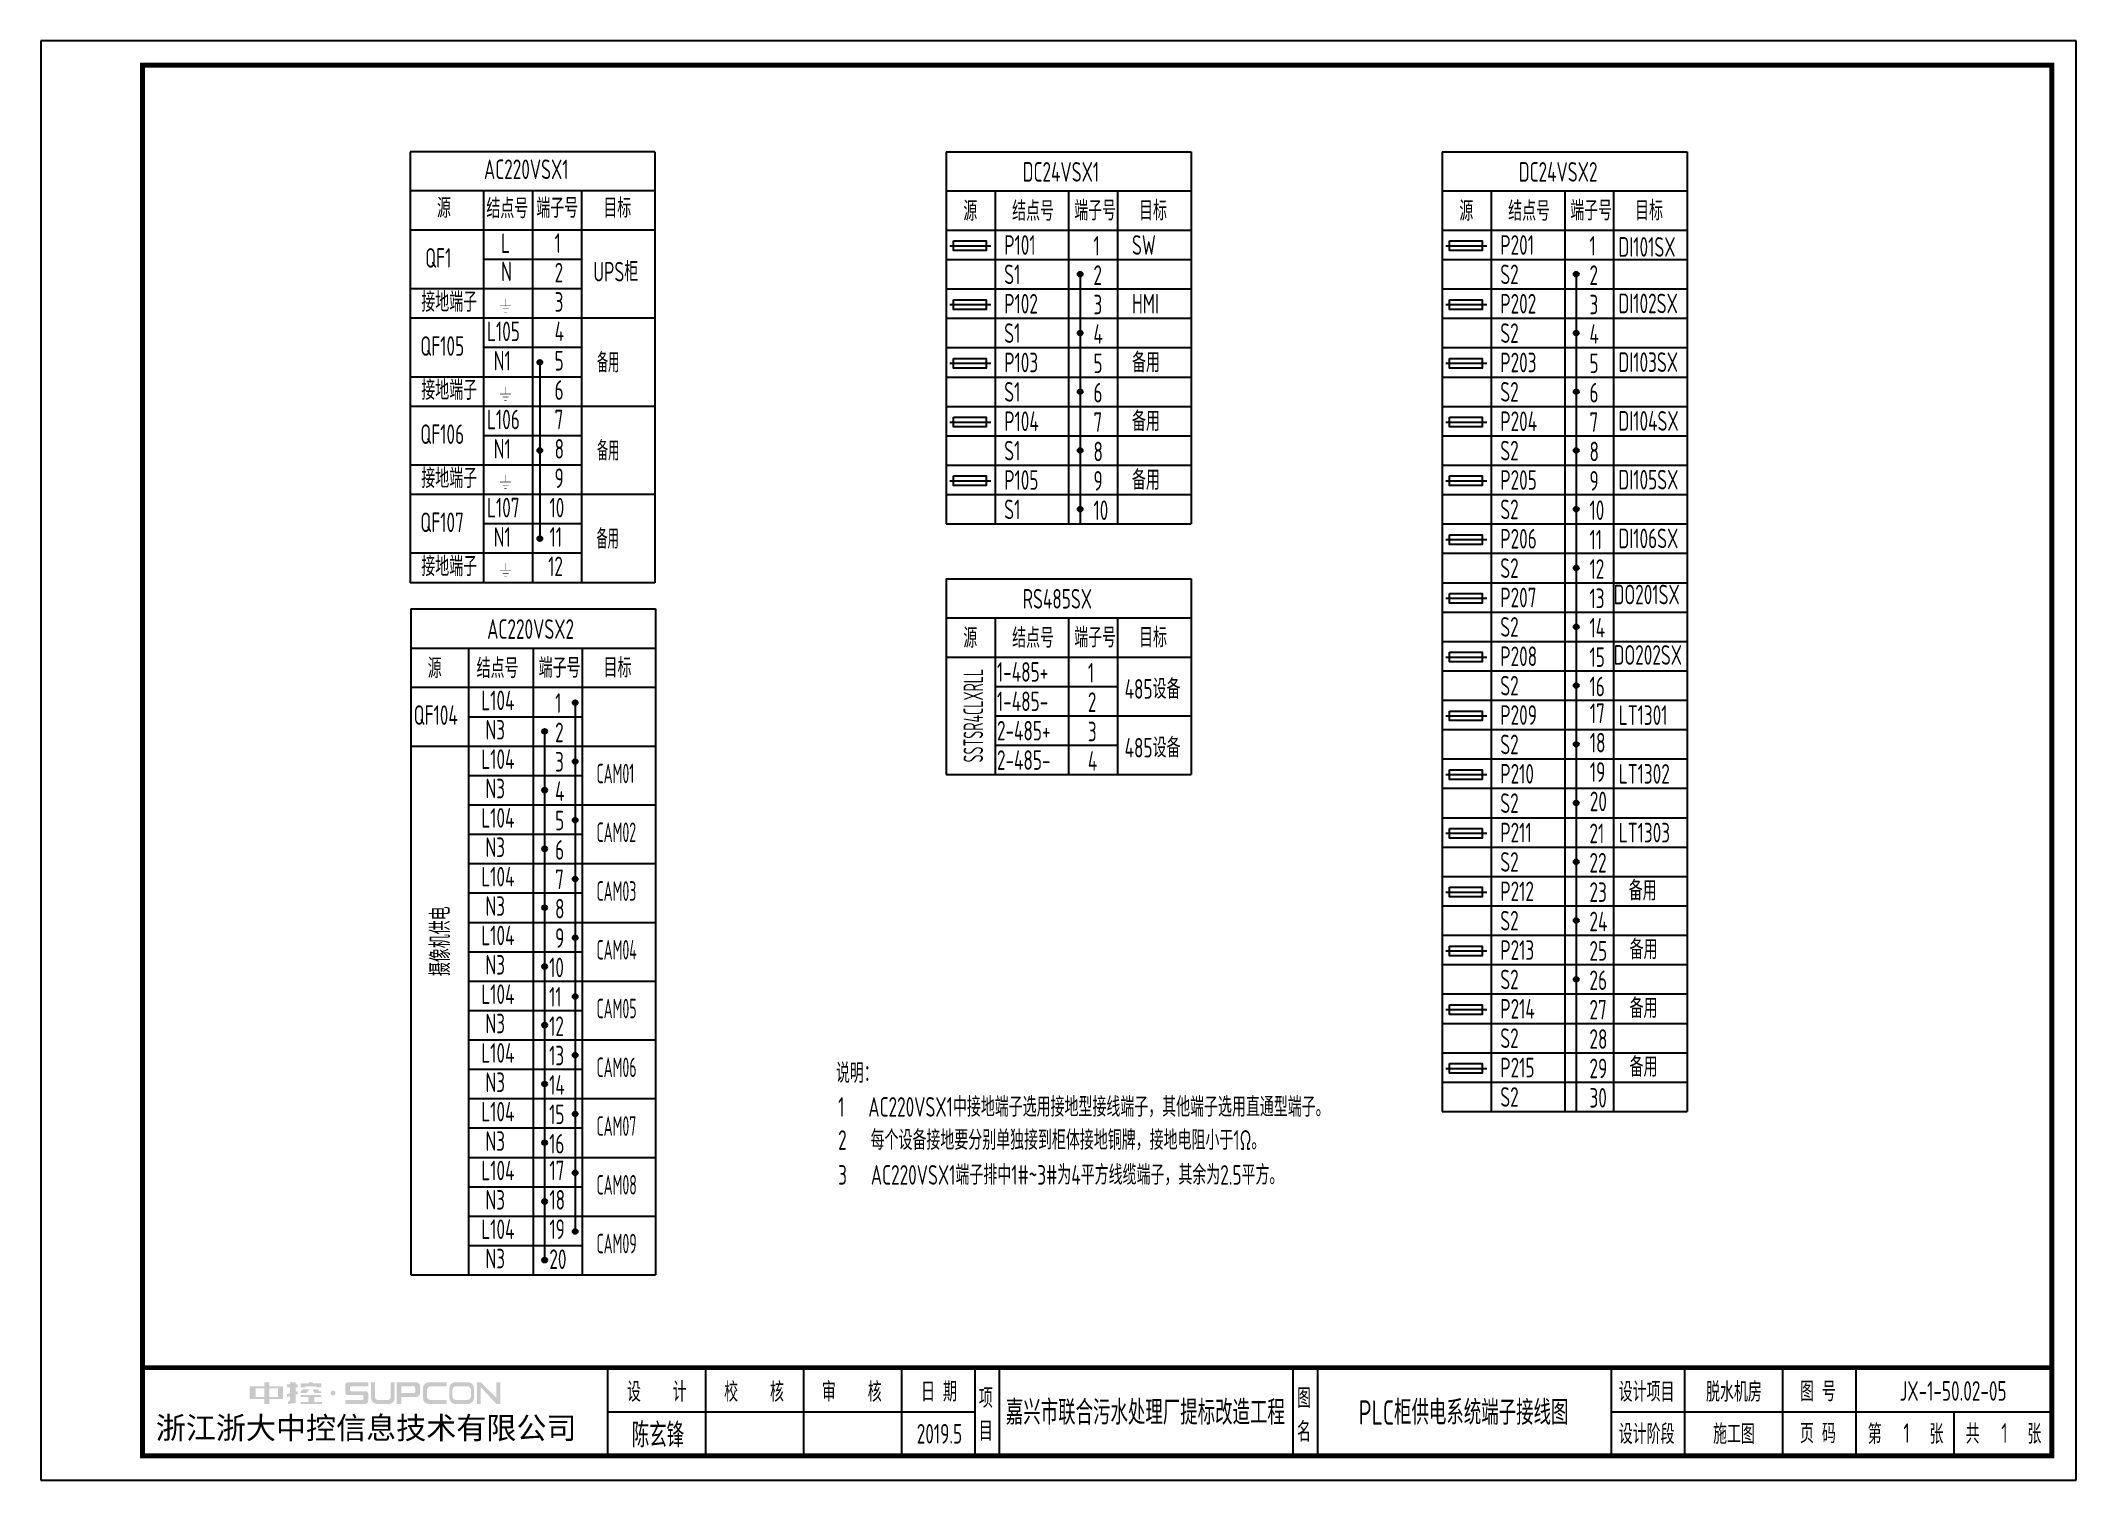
# Model space of a CAD drawing. Header units: millimetres. Extents: x 30557 to 235556, y -116603 to -73383.
# Drawn here: x 102610 to 106768, y -76323 to -73383 of the extents above; entities that cross this region are included whole.
import ezdxf
from ezdxf.enums import TextEntityAlignment as Align

# ---------------------------------------------------------------- set-up
doc = ezdxf.new("R2010")
doc.units = ezdxf.units.MM
doc.layers.add('1', color=3, linetype='Continuous')
doc.layers.add('文本层', color=2, linetype='Continuous')
doc.layers.add('_Drawing', color=7, linetype='Continuous', lineweight=25)
doc.styles.add('supcon', font='sceie.shx', dxfattribs={"width": 0.75, "height": 40, "bigfont": 'sceic.shx'})
doc.styles.add('Title', font='', dxfattribs={"height": 45})
doc.styles.get('Title').set_extended_font_data('SimHei')

msp = doc.modelspace()

# ---------------------------------------------------------------- texts
at = {"style": 'supcon', "width": 0.75}
for s, p in [('L', (103549.9, -73816.5)), ('P101', (104577.6, -73820.1)), ('SW', (104838.6, -73820.1)), ('P201', (105590.9, -73820.1)), ('DI101SX', (105832.3, -73824.1)), ('N', (103549.9, -73874.2)), ('S1', (104577.6, -73880.1)), ('S2', (105590.9, -73880.1)), ('P102', (104577.6, -73940.1)), ('HMI', (104838.6, -73940.1)), ('P202', (105590.9, -73940.1)), ('DI102SX', (105832.3, -73939.4)), ('L105', (103521, -73996.5)), ('S1', (104577.6, -74000.1)), ('S2', (105590.9, -74000.1)), ('N1', (103534.9, -74056.5)), ('P103', (104577.6, -74060.1)), ('备用', (104838.6, -74060.1)), ('P203', (105590.9, -74060.1)), ('DI103SX', (105832.3, -74059.4)), ('S1', (104577.6, -74120.1)), ('S2', (105590.9, -74120.1)), ('L106', (103521, -74176.5)), ('备用', (104838.6, -74180.1)), ('P104', (104577.6, -74180.1)), ('P204', (105590.9, -74180.1)), ('DI104SX', (105832.3, -74179.4)), ('N1', (103534.9, -74236.5)), ('S1', (104577.6, -74240.1)), ('S2', (105590.9, -74240.1)), ('P105', (104577.6, -74300.1)), ('备用', (104838.6, -74300.1)), ('P205', (105590.9, -74300.1)), ('DI105SX', (105832.3, -74299.4)), ('L107', (103521, -74356.5)), ('S1', (104577.6, -74360.1)), ('S2', (105590.9, -74360.1)), ('N1', (103534.9, -74416.5)), ('P206', (105590.9, -74420.1)), ('DI106SX', (105832.3, -74419.4)), ('S2', (105590.9, -74480.1)), ('P207', (105590.9, -74540.1)), ('DO201SX', (105822.5, -74534)), ('S2', (105590.9, -74600.1)), ('P208', (105590.9, -74660.1)), ('DO202SX', (105822.5, -74657.4)), ('1-485+', (104562.8, -74692.1)), ('L104', (103509.3, -74750.2)), ('1-485-', (104562.8, -74752.1)), ('485设备', (104823.6, -74726.8)), ('S2', (105590.9, -74720.1)), ('P209', (105590.9, -74780.1)), ('LT1301', (105832.9, -74780.3)), ('N3', (103518, -74810.2)), ('2-485+', (104562.8, -74812.1)), ('S2', (105590.9, -74840.1)), ('L104', (103509.3, -74870.2)), ('2-485-', (104562.8, -74872.1)), ('485设备', (104823.6, -74846.8)), ('P210', (105590.9, -74900.1)), ('LT1302', (105832.9, -74900.3)), ('N3', (103518, -74930.2)), ('S2', (105590.9, -74960.1)), ('L104', (103509.3, -74990.2)), ('N3', (103518, -75050.2)), ('P211', (105590.9, -75020.1)), ('LT1303', (105832.9, -75020.3)), ('S2', (105590.9, -75080.1)), ('L104', (103509.3, -75110.2)), ('N3', (103518, -75170.2)), ('P212', (105590.9, -75140.1)), ('备用', (105853.3, -75138.7)), ('S2', (105590.9, -75200.1)), ('L104', (103509.3, -75230.2)), ('备用', (105855, -75258.7)), ('N3', (103518, -75290.2)), ('P213', (105590.9, -75260.1)), ('S2', (105590.9, -75320.1)), ('L104', (103509.3, -75350.2)), ('P214', (105590.9, -75380.1)), ('备用', (105855, -75378.7)), ('N3', (103518, -75410.2)), ('S2', (105590.9, -75440.1)), ('L104', (103509.3, -75470.2)), ('P215', (105590.9, -75500.1)), ('备用', (105855, -75498.7)), ('N3', (103518, -75530.2)), ('L104', (103509.3, -75590.2)), ('S2', (105590.9, -75560.1)), ('N3', (103518, -75650.2)), ('L104', (103509.3, -75710.2)), ('N3', (103518, -75770.2)), ('L104', (103509.3, -75830.2)), ('N3', (103518, -75890.2))]:
    msp.add_text(s, height=40, dxfattribs=at).set_placement(p)
at = {"color": 3, "style": 'supcon', "width": 0.75}
for s, height, p in [('脱水机房', 40, (106068.2, -76140.5)), ('陈玄锋', 50, (103870.3, -76228)), ('2019.5', 40, (104445.3, -76228)), ('1', 40, (106420.8, -76226.6))]:
    msp.add_text(s, height=height, dxfattribs=at).set_placement(p, align=Align.MIDDLE)
at = {"layer": '1', "color": 7, "style": 'supcon', "width": 0.75}
for s, p in [('说明：', (104233.8, -75511.4)), ('1   AC220VSX1中接地端子选用接地型接线端子，其他端子选用直通型端子。', (104238.4, -75580.4)), ('2   每个设备接地要分别单独接到柜体接地铜牌，接地电阻小于1Ω。', (104238.4, -75648.1)), ('3   AC220VSX1端子排中1#~3#为4平方线缆端子，其余为2.5平方。', (104238.4, -75719.3))]:
    msp.add_text(s, height=40, dxfattribs=at).set_placement(p)
at = {"layer": '_Drawing', "color": 3, "style": 'supcon', "width": 0.75}
for s, height, p in [('JX-1-50.02-05', 40, (106516, -76140.5)), ('嘉兴市联合污水处理厂提标改造工程', 50, (104865.9, -76181.9)), ('PLC柜供电系统端子接线图', 50, (105515.9, -76181.9)), ('1', 40, (106620.8, -76226.6))]:
    msp.add_text(s, height=height, dxfattribs=at).set_placement(p, align=Align.MIDDLE)
at = {"layer": '文本层', "color": 0, "style": 'supcon', "width": 0.75}
for s, p in [('AC220VSX1', (103514.9, -73665.5)), ('DC24VSX1', (104615.4, -73670.8)), ('DC24VSX2', (105628.7, -73670.8)), ('源', (103418.8, -73744.6)), ('结点号', (103519.8, -73745.5)), ('端子号 ', (103621.9, -73744.6)), ('目标', (103758.7, -73744.6)), ('源', (104494, -73750.8)), ('结点号 ', (104593.8, -73750.8)), ('端子号', (104720.6, -73749.9)), ('目标', (104853.1, -73749.9)), ('源', (105507.3, -73750.8)), ('结点号 ', (105607.1, -73750.8)), ('端子号', (105733.8, -73749.9)), ('目标', (105866.4, -73749.9)), ('1', (103659.2, -73816.5)), ('1', (104759.9, -73821.8)), ('2', (103659.2, -73876.5)), ('2', (104759.9, -73881.8)), ('3', (103659.2, -73936.5)), ('3', (104759.9, -73941.8)), ('4', (103659.2, -73996.5)), ('4', (104759.9, -74001.8)), ('5', (103659.2, -74056.5)), ('5', (104759.9, -74061.8)), ('6', (103659.2, -74116.5)), ('6', (104759.9, -74121.8)), ('7', (103659.2, -74176.5)), ('8', (103659.2, -74236.5)), ('9', (103659.2, -74296.5)), ('10', (103648.7, -74356.5)), ('11', (103648.7, -74416.5)), ('12', (103645.9, -74476.5)), ('RS485SX', (104615.4, -74542.7)), ('AC220VSX2', (103521.5, -74604.5)), ('源', (104494, -74622.8)), ('结点号 ', (104593.8, -74622.8)), ('端子号', (104720.6, -74621.9)), ('目标', (104853.1, -74621.8)), ('源', (103400.1, -74684.5)), ('结点号 ', (103499.9, -74684.6)), ('端子号', (103626.6, -74683.7)), ('目标', (103759.2, -74683.6)), ('1', (104748.5, -74693.8)), ('2', (104748.5, -74753.8)), ('17', (105773.8, -74776.5)), ('3', (104748.5, -74813.8)), ('18', (105773.8, -74836.5)), ('4', (104748.5, -74873.8)), ('19', (105773.8, -74896.5)), ('20', (105773.8, -74956.5)), ('17', (103648.5, -75710.2)), ('18', (103648.5, -75770.2)), ('19', (103648.5, -75830.2)), ('20', (103648.5, -75891.4))]:
    msp.add_text(s, height=40, dxfattribs=at).set_placement(p)
at = {"layer": '文本层', "color": 7, "style": 'supcon'}
for s, width, p in [('1', 0.75, (105773.1, -73821.8)), ('QF1', 0.75, (103394.8, -73846.5)), ('UPS柜', 0.75, (103738.3, -73874.7)), ('2', 0.75, (105773.1, -73881.8)), ('接地端子', 0.75, (103386.9, -73936.5)), ('3', 0.75, (105773.1, -73941.8)), ('4', 0.75, (105773.1, -74001.8)), ('QF105', 0.75, (103384.9, -74026.5)), ('备用', 0.6, (103745.7, -74060.3)), ('5', 0.75, (105773.1, -74061.8)), ('接地端子', 0.75, (103386.9, -74116.5)), ('6', 0.75, (105773.1, -74121.8)), ('QF106', 0.75, (103384.9, -74206.5)), ('7', 0.75, (104759.9, -74181.8)), ('7', 0.75, (105773.1, -74181.8)), ('备用', 0.6, (103745.7, -74240.3)), ('8', 0.75, (104759.9, -74241.8)), ('8', 0.75, (105773.1, -74241.8)), ('接地端子', 0.75, (103386.9, -74296.5)), ('9', 0.75, (104759.9, -74301.8)), ('9', 0.75, (105773.1, -74301.8)), ('10', 0.75, (104759.9, -74361.8)), ('10', 0.75, (105773.1, -74361.8)), ('QF107', 0.75, (103384.9, -74386.5)), ('备用', 0.6, (103744.7, -74420.3)), ('11', 0.75, (105773.1, -74421.8)), ('接地端子', 0.75, (103386.9, -74476.5)), ('12', 0.75, (105773.1, -74481.8)), ('13', 0.75, (105773.1, -74541.8)), ('14', 0.75, (105773.1, -74601.8)), ('15', 0.75, (105773.1, -74661.8)), ('1', 0.75, (103660.2, -74755.6)), ('16', 0.75, (105773.1, -74721.8)), ('QF104', 0.75, (103371.3, -74780.2)), ('2', 0.75, (103660.2, -74815.6)), ('3', 0.75, (103660.2, -74875.6)), ('CAM01', 0.6, (103744.7, -74899.5)), ('4', 0.75, (103660.2, -74935.6)), ('5', 0.75, (103660.2, -74995.6)), ('CAM02', 0.6, (103744.7, -75019.5)), ('21', 0.75, (105773.1, -75021.8)), ('6', 0.75, (103660.2, -75055.6)), ('22', 0.75, (105773.1, -75081.8)), ('7', 0.75, (103660.2, -75115.6)), ('CAM03', 0.6, (103744.7, -75139.5)), ('23', 0.75, (105773.1, -75141.8)), ('8', 0.75, (103660.2, -75175.6)), ('24', 0.75, (105773.1, -75201.8)), ('9', 0.75, (103660.2, -75235.6)), ('10', 0.75, (103647.9, -75295.6)), ('CAM04', 0.6, (103744.7, -75259.5)), ('25', 0.75, (105773.1, -75261.8)), ('26', 0.75, (105773.1, -75321.8)), ('11', 0.75, (103647.9, -75355.6)), ('CAM05', 0.6, (103744.7, -75379.5)), ('27', 0.75, (105773.1, -75381.8)), ('12', 0.75, (103647.9, -75415.6)), ('28', 0.75, (105773.1, -75441.8)), ('13', 0.75, (103647.9, -75475.6)), ('CAM06', 0.6, (103744.7, -75499.5)), ('29', 0.75, (105773.1, -75501.8)), ('14', 0.75, (103647.9, -75535.6)), ('30', 0.75, (105773.1, -75561.8)), ('15', 0.75, (103647.9, -75595.6)), ('CAM07', 0.6, (103744.7, -75619.5)), ('16', 0.75, (103647.9, -75655.6)), ('CAM08', 0.6, (103744.7, -75739.5)), ('CAM09', 0.6, (103744.7, -75859.5))]:
    msp.add_text(s, height=40, dxfattribs=dict(at, width=width)).set_placement(p)
for s, width, p in [('SSTSR4CLXRLL', 0.6, (104534.5, -74856.8)), ('摄像机供电', 0.75, (103445.7, -75293.3))]:
    msp.add_text(s, height=40, rotation=90, dxfattribs=dict(at, width=width)).set_placement(p)

# ---------------------------------------------------------------- blocks, each defined once
blk = doc.blocks.new('中控·SUPCON')
at = {"linetype": 'Continuous'}
h = blk.add_hatch(color=2, dxfattribs=at)
h.dxf.hatch_style = 1
h.paths.add_polyline_path([(34, 33), (20, 33), (20, 37), (15, 37), (15, 36), (15, 33), (0, 33), (0, 20), (13, 20), (15, 20), (15, 15), (20, 15), (20, 20), (22, 20), (34, 20)])
h.paths.add_polyline_path([(20, 30), (20, 31), (29, 31), (29, 22), (20, 22)], flags=16)
h.paths.add_polyline_path([(15, 30), (15, 22), (6, 22), (6, 31), (15, 31)], flags=16)
h.paths.add_polyline_path([(47, 32), (49, 32), (49, 35), (47, 35), (47, 37), (41, 37), (41, 35), (38, 35), (38, 32), (41, 32), (41, 25.8), (38, 25), (38, 22), (41, 22.8), (41, 18.3), (39, 17), (39, 15), (47, 16), (47, 24.5), (49, 25), (49, 28), (47, 27.5)])
h.paths.add_polyline_path([(61, 30), (55, 30), (52, 28), (52, 26), (58, 26)])
h.paths.add_polyline_path([(73, 28), (71, 28), (70, 30), (64, 30), (66, 26), (73, 26)])
h.paths.add_polyline_path([(73, 36), (64.6, 36), (64.6, 37), (60.4, 37), (60.4, 36), (52, 36), (52, 32), (56.8, 32), (56.8, 33.1), (68.2, 33.1), (68.2, 32), (73, 32)])
h.paths.add_polyline_path([(66, 22), (73, 22), (73, 24), (52, 24), (52, 22), (60, 22), (60, 17), (52, 17), (52, 15), (74, 15), (74, 17), (66, 17)])
h.paths.add_polyline_path([(82.7, 26.1, 1), (87.6, 26.1, 1)])
h.paths.add_polyline_path([(118, 28), (103.5, 28, -0.414214), (102.5, 29), (102.5, 32, -0.414214), (103.5, 33), (121, 33), (121, 37), (100.5, 37, 0.414214), (97.5, 34), (97.5, 27, 0.414214), (100.5, 24), (115, 24, -0.414214), (116, 23), (116, 20, -0.414214), (115, 19), (97.5, 19), (97.5, 15), (118, 15, 0.414214), (121, 18), (121, 25, 0.414214)])
h.paths.add_polyline_path([(128, 37), (124, 37), (124, 36), (124, 21, 0.414214), (130, 15), (142, 15, 0.414214), (148, 21), (148, 37), (144, 37), (144, 22, -0.414214), (141, 19), (131, 19, -0.414214), (128, 22)])
h.paths.add_polyline_path([(174, 26), (174, 33, 0.414214), (170, 37), (150, 37), (150, 36), (150, 15), (155, 15), (155, 22), (170, 22, 0.414214)])
h.paths.add_polyline_path([(167, 26), (155, 26), (155, 33), (167, 33, -0.414214), (169, 31), (169, 28, -0.414214)], flags=16)
h.paths.add_polyline_path([(201, 19), (185, 19, -0.414214), (181, 23), (181, 29, -0.414214), (185, 33), (201, 33), (201, 37), (183, 37, 0.414214), (177, 31), (177, 21, 0.414214), (183, 15), (201, 15)])
h.paths.add_polyline_path([(229, 21), (229, 31, 0.414214), (223, 37), (210, 37, 0.414214), (204, 31), (204, 21, 0.414214), (210, 15), (223, 15, 0.414214)])
h.paths.add_polyline_path([(207, 23), (207, 29, -0.414214), (211, 33), (222, 33, -0.414214), (226, 29), (226, 23, -0.414214), (222, 19), (211, 19, -0.414214)], flags=16)
h.paths.add_polyline_path([(236, 32.1), (252, 15), (256, 15), (256, 37), (252, 37), (252, 21), (236, 37), (232, 37), (232, 36), (232, 15), (236, 15)])
h = blk.add_hatch(color=2, dxfattribs=at)
h.dxf.hatch_style = 1
h.paths.add_polyline_path([(34, 33), (20, 33), (20, 37), (15, 37), (15, 36), (15, 33), (0, 33), (0, 20), (13, 20), (15, 20), (15, 15), (20, 15), (20, 20), (22, 20), (34, 20)])
h.paths.add_polyline_path([(20, 30), (20, 31), (29, 31), (29, 22), (20, 22)], flags=16)
h.paths.add_polyline_path([(15, 30), (15, 22), (6, 22), (6, 31), (15, 31)], flags=16)
h.paths.add_polyline_path([(47, 32), (49, 32), (49, 35), (47, 35), (47, 37), (41, 37), (41, 35), (38, 35), (38, 32), (41, 32), (41, 25.8), (38, 25), (38, 22), (41, 22.8), (41, 18.3), (39, 17), (39, 15), (47, 16), (47, 24.5), (49, 25), (49, 28), (47, 27.5)])
h.paths.add_polyline_path([(61, 30), (55, 30), (52, 28), (52, 26), (58, 26)])
h.paths.add_polyline_path([(73, 28), (71, 28), (70, 30), (64, 30), (66, 26), (73, 26)])
h.paths.add_polyline_path([(73, 36), (64.6, 36), (64.6, 37), (60.4, 37), (60.4, 36), (52, 36), (52, 32), (56.8, 32), (56.8, 33.1), (68.2, 33.1), (68.2, 32), (73, 32)])
h.paths.add_polyline_path([(66, 22), (73, 22), (73, 24), (52, 24), (52, 22), (60, 22), (60, 17), (52, 17), (52, 15), (74, 15), (74, 17), (66, 17)])
h.paths.add_polyline_path([(82.7, 26.1, 1), (87.6, 26.1, 1)])
h.paths.add_polyline_path([(118, 28), (103.5, 28, -0.414214), (102.5, 29), (102.5, 32, -0.414214), (103.5, 33), (121, 33), (121, 37), (100.5, 37, 0.414214), (97.5, 34), (97.5, 27, 0.414214), (100.5, 24), (115, 24, -0.414214), (116, 23), (116, 20, -0.414214), (115, 19), (97.5, 19), (97.5, 15), (118, 15, 0.414214), (121, 18), (121, 25, 0.414214)])
h.paths.add_polyline_path([(128, 37), (124, 37), (124, 36), (124, 21, 0.414214), (130, 15), (142, 15, 0.414214), (148, 21), (148, 37), (144, 37), (144, 22, -0.414214), (141, 19), (131, 19, -0.414214), (128, 22)])
h.paths.add_polyline_path([(174, 26), (174, 33, 0.414214), (170, 37), (150, 37), (150, 36), (150, 15), (155, 15), (155, 22), (170, 22, 0.414214)])
h.paths.add_polyline_path([(167, 26), (155, 26), (155, 33), (167, 33, -0.414214), (169, 31), (169, 28, -0.414214)], flags=16)
h.paths.add_polyline_path([(201, 19), (185, 19, -0.414214), (181, 23), (181, 29, -0.414214), (185, 33), (201, 33), (201, 37), (183, 37, 0.414214), (177, 31), (177, 21, 0.414214), (183, 15), (201, 15)])
h.paths.add_polyline_path([(229, 21), (229, 31, 0.414214), (223, 37), (210, 37, 0.414214), (204, 31), (204, 21, 0.414214), (210, 15), (223, 15, 0.414214)])
h.paths.add_polyline_path([(207, 23), (207, 29, -0.414214), (211, 33), (222, 33, -0.414214), (226, 29), (226, 23, -0.414214), (222, 19), (211, 19, -0.414214)], flags=16)
h.paths.add_polyline_path([(236, 32.1), (252, 15), (256, 15), (256, 37), (252, 37), (252, 21), (236, 37), (232, 37), (232, 36), (232, 15), (236, 15)])
h = blk.add_hatch(color=2, dxfattribs=at)
h.dxf.hatch_style = 1
h.paths.add_polyline_path([(34, 33), (20, 33), (20, 37), (15, 37), (15, 36), (15, 33), (0, 33), (0, 20), (13, 20), (15, 20), (15, 15), (20, 15), (20, 20), (22, 20), (34, 20)])
h.paths.add_polyline_path([(20, 30), (20, 31), (29, 31), (29, 22), (20, 22)], flags=16)
h.paths.add_polyline_path([(15, 30), (15, 22), (6, 22), (6, 31), (15, 31)], flags=16)
h.paths.add_polyline_path([(47, 32), (49, 32), (49, 35), (47, 35), (47, 37), (41, 37), (41, 35), (38, 35), (38, 32), (41, 32), (41, 25.8), (38, 25), (38, 22), (41, 22.8), (41, 18.3), (39, 17), (39, 15), (47, 16), (47, 24.5), (49, 25), (49, 28), (47, 27.5)])
h.paths.add_polyline_path([(61, 30), (55, 30), (52, 28), (52, 26), (58, 26)])
h.paths.add_polyline_path([(73, 28), (71, 28), (70, 30), (64, 30), (66, 26), (73, 26)])
h.paths.add_polyline_path([(73, 36), (64.6, 36), (64.6, 37), (60.4, 37), (60.4, 36), (52, 36), (52, 32), (56.8, 32), (56.8, 33.1), (68.2, 33.1), (68.2, 32), (73, 32)])
h.paths.add_polyline_path([(66, 22), (73, 22), (73, 24), (52, 24), (52, 22), (60, 22), (60, 17), (52, 17), (52, 15), (74, 15), (74, 17), (66, 17)])
h.paths.add_polyline_path([(82.7, 26.1, 1), (87.6, 26.1, 1)])
h.paths.add_polyline_path([(118, 28), (103.5, 28, -0.414214), (102.5, 29), (102.5, 32, -0.414214), (103.5, 33), (121, 33), (121, 37), (100.5, 37, 0.414214), (97.5, 34), (97.5, 27, 0.414214), (100.5, 24), (115, 24, -0.414214), (116, 23), (116, 20, -0.414214), (115, 19), (97.5, 19), (97.5, 15), (118, 15, 0.414214), (121, 18), (121, 25, 0.414214)])
h.paths.add_polyline_path([(128, 37), (124, 37), (124, 36), (124, 21, 0.414214), (130, 15), (142, 15, 0.414214), (148, 21), (148, 37), (144, 37), (144, 22, -0.414214), (141, 19), (131, 19, -0.414214), (128, 22)])
h.paths.add_polyline_path([(174, 26), (174, 33, 0.414214), (170, 37), (150, 37), (150, 36), (150, 15), (155, 15), (155, 22), (170, 22, 0.414214)])
h.paths.add_polyline_path([(167, 26), (155, 26), (155, 33), (167, 33, -0.414214), (169, 31), (169, 28, -0.414214)], flags=16)
h.paths.add_polyline_path([(201, 19), (185, 19, -0.414214), (181, 23), (181, 29, -0.414214), (185, 33), (201, 33), (201, 37), (183, 37, 0.414214), (177, 31), (177, 21, 0.414214), (183, 15), (201, 15)])
h.paths.add_polyline_path([(229, 21), (229, 31, 0.414214), (223, 37), (210, 37, 0.414214), (204, 31), (204, 21, 0.414214), (210, 15), (223, 15, 0.414214)])
h.paths.add_polyline_path([(207, 23), (207, 29, -0.414214), (211, 33), (222, 33, -0.414214), (226, 29), (226, 23, -0.414214), (222, 19), (211, 19, -0.414214)], flags=16)
h.paths.add_polyline_path([(236, 32.1), (252, 15), (256, 15), (256, 37), (252, 37), (252, 21), (236, 37), (232, 37), (232, 36), (232, 15), (236, 15)])
h = blk.add_hatch(color=2, dxfattribs=at)
h.dxf.hatch_style = 1
h.paths.add_polyline_path([(34, 33), (20, 33), (20, 37), (15, 37), (15, 36), (15, 33), (0, 33), (0, 20), (13, 20), (15, 20), (15, 15), (20, 15), (20, 20), (22, 20), (34, 20)])
h.paths.add_polyline_path([(20, 30), (20, 31), (29, 31), (29, 22), (20, 22)], flags=16)
h.paths.add_polyline_path([(15, 30), (15, 22), (6, 22), (6, 31), (15, 31)], flags=16)
h.paths.add_polyline_path([(47, 32), (49, 32), (49, 35), (47, 35), (47, 37), (41, 37), (41, 35), (38, 35), (38, 32), (41, 32), (41, 25.8), (38, 25), (38, 22), (41, 22.8), (41, 18.3), (39, 17), (39, 15), (47, 16), (47, 24.5), (49, 25), (49, 28), (47, 27.5)])
h.paths.add_polyline_path([(61, 30), (55, 30), (52, 28), (52, 26), (58, 26)])
h.paths.add_polyline_path([(73, 28), (71, 28), (70, 30), (64, 30), (66, 26), (73, 26)])
h.paths.add_polyline_path([(73, 36), (64.6, 36), (64.6, 37), (60.4, 37), (60.4, 36), (52, 36), (52, 32), (56.8, 32), (56.8, 33.1), (68.2, 33.1), (68.2, 32), (73, 32)])
h.paths.add_polyline_path([(66, 22), (73, 22), (73, 24), (52, 24), (52, 22), (60, 22), (60, 17), (52, 17), (52, 15), (74, 15), (74, 17), (66, 17)])
h.paths.add_polyline_path([(82.7, 26.1, 1), (87.6, 26.1, 1)])
h.paths.add_polyline_path([(118, 28), (103.5, 28, -0.414214), (102.5, 29), (102.5, 32, -0.414214), (103.5, 33), (121, 33), (121, 37), (100.5, 37, 0.414214), (97.5, 34), (97.5, 27, 0.414214), (100.5, 24), (115, 24, -0.414214), (116, 23), (116, 20, -0.414214), (115, 19), (97.5, 19), (97.5, 15), (118, 15, 0.414214), (121, 18), (121, 25, 0.414214)])
h.paths.add_polyline_path([(128, 37), (124, 37), (124, 36), (124, 21, 0.414214), (130, 15), (142, 15, 0.414214), (148, 21), (148, 37), (144, 37), (144, 22, -0.414214), (141, 19), (131, 19, -0.414214), (128, 22)])
h.paths.add_polyline_path([(174, 26), (174, 33, 0.414214), (170, 37), (150, 37), (150, 36), (150, 15), (155, 15), (155, 22), (170, 22, 0.414214)])
h.paths.add_polyline_path([(167, 26), (155, 26), (155, 33), (167, 33, -0.414214), (169, 31), (169, 28, -0.414214)], flags=16)
h.paths.add_polyline_path([(201, 19), (185, 19, -0.414214), (181, 23), (181, 29, -0.414214), (185, 33), (201, 33), (201, 37), (183, 37, 0.414214), (177, 31), (177, 21, 0.414214), (183, 15), (201, 15)])
h.paths.add_polyline_path([(229, 21), (229, 31, 0.414214), (223, 37), (210, 37, 0.414214), (204, 31), (204, 21, 0.414214), (210, 15), (223, 15, 0.414214)])
h.paths.add_polyline_path([(207, 23), (207, 29, -0.414214), (211, 33), (222, 33, -0.414214), (226, 29), (226, 23, -0.414214), (222, 19), (211, 19, -0.414214)], flags=16)
h.paths.add_polyline_path([(236, 32.1), (252, 15), (256, 15), (256, 37), (252, 37), (252, 21), (236, 37), (232, 37), (232, 36), (232, 15), (236, 15)])
h = blk.add_hatch(color=2, dxfattribs=at)
h.dxf.hatch_style = 1
h.paths.add_polyline_path([(34, 33), (20, 33), (20, 37), (15, 37), (15, 36), (15, 33), (0, 33), (0, 20), (13, 20), (15, 20), (15, 15), (20, 15), (20, 20), (22, 20), (34, 20)])
h.paths.add_polyline_path([(20, 30), (20, 31), (29, 31), (29, 22), (20, 22)], flags=16)
h.paths.add_polyline_path([(15, 30), (15, 22), (6, 22), (6, 31), (15, 31)], flags=16)
h.paths.add_polyline_path([(47, 32), (49, 32), (49, 35), (47, 35), (47, 37), (41, 37), (41, 35), (38, 35), (38, 32), (41, 32), (41, 25.8), (38, 25), (38, 22), (41, 22.8), (41, 18.3), (39, 17), (39, 15), (47, 16), (47, 24.5), (49, 25), (49, 28), (47, 27.5)])
h.paths.add_polyline_path([(61, 30), (55, 30), (52, 28), (52, 26), (58, 26)])
h.paths.add_polyline_path([(73, 28), (71, 28), (70, 30), (64, 30), (66, 26), (73, 26)])
h.paths.add_polyline_path([(73, 36), (64.6, 36), (64.6, 37), (60.4, 37), (60.4, 36), (52, 36), (52, 32), (56.8, 32), (56.8, 33.1), (68.2, 33.1), (68.2, 32), (73, 32)])
h.paths.add_polyline_path([(66, 22), (73, 22), (73, 24), (52, 24), (52, 22), (60, 22), (60, 17), (52, 17), (52, 15), (74, 15), (74, 17), (66, 17)])
h.paths.add_polyline_path([(82.7, 26.1, 1), (87.6, 26.1, 1)])
h.paths.add_polyline_path([(118, 28), (103.5, 28, -0.414214), (102.5, 29), (102.5, 32, -0.414214), (103.5, 33), (121, 33), (121, 37), (100.5, 37, 0.414214), (97.5, 34), (97.5, 27, 0.414214), (100.5, 24), (115, 24, -0.414214), (116, 23), (116, 20, -0.414214), (115, 19), (97.5, 19), (97.5, 15), (118, 15, 0.414214), (121, 18), (121, 25, 0.414214)])
h.paths.add_polyline_path([(128, 37), (124, 37), (124, 36), (124, 21, 0.414214), (130, 15), (142, 15, 0.414214), (148, 21), (148, 37), (144, 37), (144, 22, -0.414214), (141, 19), (131, 19, -0.414214), (128, 22)])
h.paths.add_polyline_path([(174, 26), (174, 33, 0.414214), (170, 37), (150, 37), (150, 36), (150, 15), (155, 15), (155, 22), (170, 22, 0.414214)])
h.paths.add_polyline_path([(167, 26), (155, 26), (155, 33), (167, 33, -0.414214), (169, 31), (169, 28, -0.414214)], flags=16)
h.paths.add_polyline_path([(201, 19), (185, 19, -0.414214), (181, 23), (181, 29, -0.414214), (185, 33), (201, 33), (201, 37), (183, 37, 0.414214), (177, 31), (177, 21, 0.414214), (183, 15), (201, 15)])
h.paths.add_polyline_path([(229, 21), (229, 31, 0.414214), (223, 37), (210, 37, 0.414214), (204, 31), (204, 21, 0.414214), (210, 15), (223, 15, 0.414214)])
h.paths.add_polyline_path([(207, 23), (207, 29, -0.414214), (211, 33), (222, 33, -0.414214), (226, 29), (226, 23, -0.414214), (222, 19), (211, 19, -0.414214)], flags=16)
h.paths.add_polyline_path([(236, 32.1), (252, 15), (256, 15), (256, 37), (252, 37), (252, 21), (236, 37), (232, 37), (232, 36), (232, 15), (236, 15)])
h = blk.add_hatch(color=2, dxfattribs=at)
h.dxf.hatch_style = 1
h.paths.add_polyline_path([(34, 33), (20, 33), (20, 37), (15, 37), (15, 36), (15, 33), (0, 33), (0, 20), (13, 20), (15, 20), (15, 15), (20, 15), (20, 20), (22, 20), (34, 20)])
h.paths.add_polyline_path([(20, 30), (20, 31), (29, 31), (29, 22), (20, 22)], flags=16)
h.paths.add_polyline_path([(15, 30), (15, 22), (6, 22), (6, 31), (15, 31)], flags=16)
h.paths.add_polyline_path([(47, 32), (49, 32), (49, 35), (47, 35), (47, 37), (41, 37), (41, 35), (38, 35), (38, 32), (41, 32), (41, 25.8), (38, 25), (38, 22), (41, 22.8), (41, 18.3), (39, 17), (39, 15), (47, 16), (47, 24.5), (49, 25), (49, 28), (47, 27.5)])
h.paths.add_polyline_path([(61, 30), (55, 30), (52, 28), (52, 26), (58, 26)])
h.paths.add_polyline_path([(73, 28), (71, 28), (70, 30), (64, 30), (66, 26), (73, 26)])
h.paths.add_polyline_path([(73, 36), (64.6, 36), (64.6, 37), (60.4, 37), (60.4, 36), (52, 36), (52, 32), (56.8, 32), (56.8, 33.1), (68.2, 33.1), (68.2, 32), (73, 32)])
h.paths.add_polyline_path([(66, 22), (73, 22), (73, 24), (52, 24), (52, 22), (60, 22), (60, 17), (52, 17), (52, 15), (74, 15), (74, 17), (66, 17)])
h.paths.add_polyline_path([(82.7, 26.1, 1), (87.6, 26.1, 1)])
h.paths.add_polyline_path([(118, 28), (103.5, 28, -0.414214), (102.5, 29), (102.5, 32, -0.414214), (103.5, 33), (121, 33), (121, 37), (100.5, 37, 0.414214), (97.5, 34), (97.5, 27, 0.414214), (100.5, 24), (115, 24, -0.414214), (116, 23), (116, 20, -0.414214), (115, 19), (97.5, 19), (97.5, 15), (118, 15, 0.414214), (121, 18), (121, 25, 0.414214)])
h.paths.add_polyline_path([(128, 37), (124, 37), (124, 36), (124, 21, 0.414214), (130, 15), (142, 15, 0.414214), (148, 21), (148, 37), (144, 37), (144, 22, -0.414214), (141, 19), (131, 19, -0.414214), (128, 22)])
h.paths.add_polyline_path([(174, 26), (174, 33, 0.414214), (170, 37), (150, 37), (150, 36), (150, 15), (155, 15), (155, 22), (170, 22, 0.414214)])
h.paths.add_polyline_path([(167, 26), (155, 26), (155, 33), (167, 33, -0.414214), (169, 31), (169, 28, -0.414214)], flags=16)
h.paths.add_polyline_path([(201, 19), (185, 19, -0.414214), (181, 23), (181, 29, -0.414214), (185, 33), (201, 33), (201, 37), (183, 37, 0.414214), (177, 31), (177, 21, 0.414214), (183, 15), (201, 15)])
h.paths.add_polyline_path([(229, 21), (229, 31, 0.414214), (223, 37), (210, 37, 0.414214), (204, 31), (204, 21, 0.414214), (210, 15), (223, 15, 0.414214)])
h.paths.add_polyline_path([(207, 23), (207, 29, -0.414214), (211, 33), (222, 33, -0.414214), (226, 29), (226, 23, -0.414214), (222, 19), (211, 19, -0.414214)], flags=16)
h.paths.add_polyline_path([(236, 32.1), (252, 15), (256, 15), (256, 37), (252, 37), (252, 21), (236, 37), (232, 37), (232, 36), (232, 15), (236, 15)])
blk = doc.blocks.new('supcon图框')
at = {"linetype": 'Continuous'}
for p, q in [((6145.7, 4361.7), (1987.7, 4361.7)), ((1987.7, 4361.7), (1987.7, 1421.7)), ((6145.7, 1421.7), (6145.7, 4361.7)), ((1987.7, 1421.7), (6145.7, 1421.7))]:
    blk.add_line(p, q, dxfattribs=at)
for p, q in [((3145.7, 1651.7), (3145.7, 1471.7)), ((3345.7, 1651.7), (3345.7, 1471.7)), ((3545.7, 1651.7), (3545.7, 1471.7)), ((3745.7, 1651.7), (3745.7, 1471.7)), ((3895.7, 1651.7), (3895.7, 1471.7)), ((3945.7, 1651.7), (3945.7, 1471.7)), ((4545.7, 1651.7), (4545.7, 1471.7)), ((4595.7, 1651.7), (4595.7, 1471.7)), ((5195.7, 1651.7), (5195.7, 1471.7)), ((5345.7, 1651.7), (5345.7, 1471.7)), ((5545.7, 1651.7), (5545.7, 1471.7)), ((5695.7, 1651.7), (5695.7, 1471.7)), ((3145.7, 1561.7), (3895.7, 1561.7)), ((5195.7, 1561.7), (6095.7, 1561.7)), ((5895.7, 1561.7), (5895.7, 1471.7))]:
    blk.add_line(p, q)
at = {"linetype": 'Continuous', "const_width": 10}
blk.add_lwpolyline([(2195.7, 4311.7), (6095.7, 4311.7), (6095.7, 1471.7), (2195.7, 1471.7)], close=True, dxfattribs=at)
blk.add_lwpolyline([(2195.7, 1651.7), (6095.7, 1651.7)], dxfattribs=at)
at = {"linetype": 'Continuous', "xscale": 2, "yscale": 2, "zscale": 2}
blk.add_blockref('中控·SUPCON', (2414.6, 1547.7), dxfattribs=at)
at = {"style": 'supcon', "width": 0.75}
for s, p in [('设    计', (3246.2, 1604.2)), ('校    核', (3444.8, 1604.2)), ('审    核', (3644.5, 1604.2)), ('日 期', (3822.5, 1604.2)), ('设计项目', (5268, 1604.2)), ('图 号', (5618, 1604.2)), ('项', (3918.2, 1590.7)), ('图', (4568.2, 1590.7)), ('目', (3918.2, 1522.9)), ('名', (4568.2, 1522.9)), ('设计阶段', (5268, 1518.1)), ('施工图', (5446.5, 1518.1)), ('页 码', (5618, 1518.1)), ('第      张', (5797, 1518.1)), ('共      张', (5997, 1518.1))]:
    blk.add_text(s, height=40, dxfattribs=at).set_placement(p, align=Align.MIDDLE)
at = {"style": 'Title'}
blk.add_text('浙江浙大中控信息技术有限公司', height=45, dxfattribs=at).set_placement((2222.8, 1506.2))

# ---------------------------------------------------------------- hatches: boundary and pattern name
h = msp.add_hatch(color=256)
h.dxf.hatch_style = 1
h.paths.add_polyline_path([(104737.8, -73859.8, 1), (104727.8, -73859.8, 1)])
h = msp.add_hatch(color=256)
h.dxf.hatch_style = 1
h.paths.add_polyline_path([(105751.1, -73859.8, 1), (105741.1, -73859.8, 1)])
h = msp.add_hatch(color=256)
h.dxf.hatch_style = 1
h.paths.add_polyline_path([(104737.8, -73979.8, 1), (104727.8, -73979.8, 1)])
h = msp.add_hatch(color=256)
h.dxf.hatch_style = 1
h.paths.add_polyline_path([(105751.1, -73979.8, 1), (105741.1, -73979.8, 1)])
h = msp.add_hatch(color=256)
h.dxf.hatch_style = 1
h.paths.add_polyline_path([(103634.1, -74039.8, 1), (103624.1, -74039.8, 1)])
h = msp.add_hatch(color=256)
h.dxf.hatch_style = 1
h.paths.add_polyline_path([(104737.8, -74099.8, 1), (104727.8, -74099.8, 1)])
h = msp.add_hatch(color=256)
h.dxf.hatch_style = 1
h.paths.add_polyline_path([(105751.1, -74099.8, 1), (105741.1, -74099.8, 1)])
h = msp.add_hatch(color=256)
h.dxf.hatch_style = 1
h.paths.add_polyline_path([(103634.1, -74219.8, 1), (103624.1, -74219.8, 1)])
h = msp.add_hatch(color=256)
h.dxf.hatch_style = 1
h.paths.add_polyline_path([(104737.8, -74219.8, 1), (104727.8, -74219.8, 1)])
h = msp.add_hatch(color=256)
h.dxf.hatch_style = 1
h.paths.add_polyline_path([(105751.1, -74219.8, 1), (105741.1, -74219.8, 1)])
h = msp.add_hatch(color=256)
h.dxf.hatch_style = 1
h.paths.add_polyline_path([(104737.8, -74339.8, 1), (104727.8, -74339.8, 1)])
h = msp.add_hatch(color=256)
h.dxf.hatch_style = 1
h.paths.add_polyline_path([(105751.1, -74339.8, 1), (105741.1, -74339.8, 1)])
h = msp.add_hatch(color=256)
h.dxf.hatch_style = 1
h.paths.add_polyline_path([(103634.1, -74399.8, 1), (103624.1, -74399.8, 1)])
h = msp.add_hatch(color=256)
h.dxf.hatch_style = 1
h.paths.add_polyline_path([(105751.1, -74459.8, 1), (105741.1, -74459.8, 1)])
h = msp.add_hatch(color=256)
h.dxf.hatch_style = 1
h.paths.add_polyline_path([(105751.1, -74579.8, 1), (105741.1, -74579.8, 1)])
h = msp.add_hatch(color=256)
h.dxf.hatch_style = 1
h.paths.add_polyline_path([(105751.1, -74699.8, 1), (105741.1, -74699.8, 1)])
h = msp.add_hatch(color=256)
h.dxf.hatch_style = 1
h.paths.add_polyline_path([(103706.3, -74734.9, 1), (103696.3, -74734.9, 1)])
h = msp.add_hatch(color=256)
h.dxf.hatch_style = 1
h.paths.add_polyline_path([(103643.9, -74793.5, 1), (103633.9, -74793.5, 1)])
h = msp.add_hatch(color=256)
h.dxf.hatch_style = 1
h.paths.add_polyline_path([(105751.1, -74819.8, 1), (105741.1, -74819.8, 1)])
h = msp.add_hatch(color=256)
h.dxf.hatch_style = 1
h.paths.add_polyline_path([(103706.3, -74854.9, 1), (103696.3, -74854.9, 1)])
h = msp.add_hatch(color=256)
h.dxf.hatch_style = 1
h.paths.add_polyline_path([(103643.9, -74913.5, 1), (103633.9, -74913.5, 1)])
h = msp.add_hatch(color=256)
h.dxf.hatch_style = 1
h.paths.add_polyline_path([(105751.1, -74939.8, 1), (105741.1, -74939.8, 1)])
h = msp.add_hatch(color=256)
h.dxf.hatch_style = 1
h.paths.add_polyline_path([(103706.3, -74974.9, 1), (103696.3, -74974.9, 1)])
h = msp.add_hatch(color=256)
h.dxf.hatch_style = 1
h.paths.add_polyline_path([(103643.9, -75033.5, 1), (103633.9, -75033.5, 1)])
h = msp.add_hatch(color=256)
h.dxf.hatch_style = 1
h.paths.add_polyline_path([(103706.3, -75094.9, 1), (103696.3, -75094.9, 1)])
h = msp.add_hatch(color=256)
h.dxf.hatch_style = 1
h.paths.add_polyline_path([(105751.1, -75059.8, 1), (105741.1, -75059.8, 1)])
h = msp.add_hatch(color=256)
h.dxf.hatch_style = 1
h.paths.add_polyline_path([(103643.9, -75153.5, 1), (103633.9, -75153.5, 1)])
h = msp.add_hatch(color=256)
h.dxf.hatch_style = 1
h.paths.add_polyline_path([(105751.1, -75179.8, 1), (105741.1, -75179.8, 1)])
h = msp.add_hatch(color=256)
h.dxf.hatch_style = 1
h.paths.add_polyline_path([(103706.3, -75214.9, 1), (103696.3, -75214.9, 1)])
h = msp.add_hatch(color=256)
h.dxf.hatch_style = 1
h.paths.add_polyline_path([(103643.9, -75273.5, 1), (103633.9, -75273.5, 1)])
h = msp.add_hatch(color=256)
h.dxf.hatch_style = 1
h.paths.add_polyline_path([(105751.1, -75299.8, 1), (105741.1, -75299.8, 1)])
h = msp.add_hatch(color=256)
h.dxf.hatch_style = 1
h.paths.add_polyline_path([(103706.3, -75334.9, 1), (103696.3, -75334.9, 1)])
h = msp.add_hatch(color=256)
h.dxf.hatch_style = 1
h.paths.add_polyline_path([(103643.9, -75393.5, 1), (103633.9, -75393.5, 1)])
h = msp.add_hatch(color=256)
h.dxf.hatch_style = 1
h.paths.add_polyline_path([(103706.3, -75454.9, 1), (103696.3, -75454.9, 1)])
h = msp.add_hatch(color=256)
h.dxf.hatch_style = 1
h.paths.add_polyline_path([(103643.9, -75513.5, 1), (103633.9, -75513.5, 1)])
h = msp.add_hatch(color=256)
h.dxf.hatch_style = 1
h.paths.add_polyline_path([(103706.3, -75574.9, 1), (103696.3, -75574.9, 1)])
h = msp.add_hatch(color=256)
h.dxf.hatch_style = 1
h.paths.add_polyline_path([(103643.9, -75633.5, 1), (103633.9, -75633.5, 1)])
h = msp.add_hatch(color=256)
h.dxf.hatch_style = 1
h.paths.add_polyline_path([(103706.3, -75694.9, 1), (103696.3, -75694.9, 1)])
h = msp.add_hatch(color=256)
h.dxf.hatch_style = 1
h.paths.add_polyline_path([(103643.9, -75753.5, 1), (103633.9, -75753.5, 1)])
h = msp.add_hatch(color=256)
h.dxf.hatch_style = 1
h.paths.add_polyline_path([(103706.3, -75814.9, 1), (103696.3, -75814.9, 1)])
h = msp.add_hatch(color=256)
h.dxf.hatch_style = 1
h.paths.add_polyline_path([(103643.9, -75873.5, 1), (103633.9, -75873.5, 1)])

# ---------------------------------------------------------------- linework, layer by layer
at = {"lineweight": -3}
for p, q in [((103864.2, -73609.8), (103364.2, -73609.8)), ((103364.2, -73609.8), (103364.2, -74489.8)), ((103864.2, -73609.8), (103864.2, -74489.8)), ((104459.2, -73609.8), (104959.2, -73609.8)), ((104459.2, -73609.8), (104459.2, -74369.8)), ((104959.2, -73609.8), (104959.2, -74369.8)), ((105472.5, -73609.8), (105972.5, -73609.8)), ((105472.5, -73609.8), (105472.5, -75569.8)), ((105972.5, -73609.8), (105972.5, -75569.8)), ((103864.2, -73689.8), (103364.2, -73689.8)), ((103514.2, -73689.8), (103514.2, -74489.8)), ((103614.2, -73689.8), (103614.2, -74489.8)), ((103714.2, -73689.8), (103714.2, -74489.8)), ((104459.2, -73689.8), (104959.2, -73689.8)), ((104559.2, -73689.8), (104559.2, -74369.8)), ((104709.2, -73689.8), (104709.2, -74369.8)), ((104809.2, -73689.8), (104809.2, -74369.8)), ((105472.5, -73689.8), (105972.5, -73689.8)), ((105572.5, -73689.8), (105572.5, -75569.8)), ((105722.5, -73689.8), (105722.5, -75569.8)), ((105822.5, -73689.8), (105822.5, -75569.8)), ((103864.2, -73769.8), (103364.2, -73769.8)), ((104459.2, -73769.8), (104959.2, -73769.8)), ((104459.2, -73769.8), (104959.2, -73769.8)), ((104459.2, -73769.8), (104959.2, -73769.8)), ((103714.2, -73829.8), (103514.2, -73829.8)), ((104459.2, -73829.8), (104959.2, -73829.8)), ((103714.2, -73889.8), (103364.2, -73889.8)), ((104459.2, -73889.8), (104959.2, -73889.8)), ((104459.2, -73889.8), (104959.2, -73889.8)), ((103864.2, -73949.8), (103364.2, -73949.8)), ((104459.2, -73949.8), (104959.2, -73949.8)), ((103714.2, -74009.8), (103514.2, -74009.8)), ((104459.2, -74009.8), (104959.2, -74009.8)), ((104459.2, -74009.8), (104959.2, -74009.8)), ((103714.2, -74069.8), (103364.2, -74069.8)), ((104459.2, -74069.8), (104959.2, -74069.8)), ((103864.2, -74129.8), (103364.2, -74129.8)), ((104459.2, -74129.8), (104959.2, -74129.8)), ((104459.2, -74129.8), (104959.2, -74129.8)), ((103714.2, -74189.8), (103514.2, -74189.8)), ((104459.2, -74189.8), (104959.2, -74189.8)), ((103714.2, -74249.8), (103364.2, -74249.8)), ((104459.2, -74249.8), (104959.2, -74249.8)), ((103864.2, -74309.8), (103364.2, -74309.8)), ((104459.2, -74309.8), (104959.2, -74309.8)), ((103714.2, -74369.8), (103514.2, -74369.8)), ((104459.2, -74369.8), (104959.2, -74369.8)), ((104459.2, -74369.8), (104959.2, -74369.8)), ((103714.2, -74429.8), (103364.2, -74429.8)), ((103714.2, -74429.8), (103514.2, -74429.8)), ((103864.2, -74489.8), (103364.2, -74489.8)), ((104459.2, -74481.7), (104959.2, -74481.7)), ((104459.2, -74481.7), (104459.2, -74881.7)), ((104959.2, -74481.7), (104959.2, -74881.7)), ((103365.3, -74543.5), (103865.3, -74543.5)), ((103365.3, -74543.5), (103365.3, -75903.5)), ((103865.3, -74543.5), (103865.3, -75903.5)), ((104459.2, -74561.7), (104959.2, -74561.7)), ((104559.2, -74561.7), (104559.2, -74881.7)), ((104709.2, -74561.7), (104709.2, -74881.7)), ((104809.2, -74561.7), (104809.2, -74881.7)), ((103365.3, -74623.5), (103865.3, -74623.5)), ((103483.3, -74623.5), (103483.3, -75903.5)), ((103615.3, -74623.5), (103615.3, -75903.5)), ((103715.3, -74623.5), (103715.3, -75903.5)), ((104459.2, -74641.7), (104959.2, -74641.7)), ((104459.2, -74641.7), (104959.2, -74641.7)), ((104459.2, -74641.7), (104959.2, -74641.7)), ((104559.2, -74701.7), (104809.2, -74701.7)), ((104559.2, -74761.7), (104959.2, -74761.7)), ((104559.2, -74761.7), (104959.2, -74761.7)), ((104559.2, -74821.7), (104809.2, -74821.7)), ((104459.2, -74881.7), (104959.2, -74881.7)), ((104459.2, -74881.7), (104959.2, -74881.7))]:
    msp.add_line(p, q, dxfattribs=at)
for p, q in [((104466.5, -73801.7), (104550.4, -73801.7)), ((105479.8, -73801.7), (105563.7, -73801.7)), ((105479.8, -73801.7), (105563.7, -73801.7)), ((104466.5, -73921.7), (104550.4, -73921.7)), ((105479.8, -73921.7), (105563.7, -73921.7)), ((105479.8, -73921.7), (105563.7, -73921.7)), ((104466.5, -74041.7), (104550.4, -74041.7)), ((105479.8, -74041.7), (105563.7, -74041.7)), ((105479.8, -74041.7), (105563.7, -74041.7)), ((104466.5, -74161.7), (104550.4, -74161.7)), ((105479.8, -74161.7), (105563.7, -74161.7)), ((104466.5, -74281.7), (104550.4, -74281.7)), ((105479.8, -74281.7), (105563.7, -74281.7)), ((105479.8, -74401.7), (105563.7, -74401.7)), ((105479.8, -74521.7), (105563.7, -74521.7)), ((105479.8, -74641.7), (105563.7, -74641.7)), ((103701.3, -74734.9), (103701.3, -75817.2)), ((105479.8, -74761.7), (105563.7, -74761.7)), ((105479.8, -74881.7), (105563.7, -74881.7)), ((105479.8, -75001.7), (105563.7, -75001.7)), ((105479.8, -75001.7), (105563.7, -75001.7)), ((105479.8, -75121.7), (105563.7, -75121.7)), ((105479.8, -75121.7), (105563.7, -75121.7)), ((105479.8, -75241.7), (105563.7, -75241.7)), ((105479.8, -75241.7), (105563.7, -75241.7)), ((105479.8, -75361.7), (105563.7, -75361.7)), ((105479.8, -75361.7), (105563.7, -75361.7)), ((105479.8, -75481.7), (105563.7, -75481.7)), ((105479.8, -75481.7), (105563.7, -75481.7))]:
    msp.add_line(p, q)
at = {"color": 7, "lineweight": -3}
for p, q in [((105472.5, -73769.8), (105972.5, -73769.8)), ((105472.5, -73769.8), (105972.5, -73769.8)), ((105472.5, -73829.8), (105972.5, -73829.8)), ((105472.5, -73889.8), (105972.5, -73889.8)), ((105472.5, -73889.8), (105972.5, -73889.8)), ((105472.5, -73949.8), (105972.5, -73949.8)), ((105472.5, -74009.8), (105972.5, -74009.8)), ((105472.5, -74009.8), (105972.5, -74009.8)), ((105472.5, -74069.8), (105972.5, -74069.8)), ((105472.5, -74129.8), (105972.5, -74129.8)), ((105472.5, -74129.8), (105972.5, -74129.8)), ((105472.5, -74189.8), (105972.5, -74189.8)), ((105472.5, -74249.8), (105972.5, -74249.8)), ((105472.5, -74249.8), (105972.5, -74249.8)), ((105472.5, -74309.8), (105972.5, -74309.8)), ((105472.5, -74369.8), (105972.5, -74369.8)), ((105472.5, -74369.8), (105972.5, -74369.8)), ((105472.5, -74429.8), (105972.5, -74429.8)), ((105472.5, -74489.8), (105972.5, -74489.8)), ((105472.5, -74489.8), (105972.5, -74489.8)), ((105472.5, -74549.8), (105972.5, -74549.8)), ((105472.5, -74609.8), (105972.5, -74609.8)), ((105472.5, -74609.8), (105972.5, -74609.8)), ((105472.5, -74669.8), (105972.5, -74669.8)), ((103365.3, -74703.5), (103865.3, -74703.5)), ((103365.3, -74703.5), (103865.3, -74703.5)), ((105472.5, -74729.8), (105972.5, -74729.8)), ((105472.5, -74729.8), (105972.5, -74729.8)), ((105472.5, -74729.8), (105972.5, -74729.8)), ((103483.3, -74763.5), (103715.3, -74763.5)), ((105472.5, -74789.8), (105972.5, -74789.8)), ((103365.3, -74823.5), (103865.3, -74823.5)), ((103365.3, -74823.5), (103865.3, -74823.5)), ((103483.3, -74883.5), (103715.3, -74883.5)), ((105472.5, -74849.8), (105972.5, -74849.8)), ((105472.5, -74909.8), (105972.5, -74909.8)), ((103483.3, -74943.5), (103865.3, -74943.5)), ((103483.3, -74943.5), (103865.3, -74943.5)), ((103483.3, -75003.5), (103715.3, -75003.5)), ((105472.5, -74969.8), (105972.5, -74969.8)), ((105472.5, -74969.8), (105972.5, -74969.8)), ((105472.5, -75029.8), (105972.5, -75029.8)), ((103483.3, -75063.5), (103865.3, -75063.5)), ((103483.3, -75063.5), (103865.3, -75063.5)), ((105472.5, -75089.8), (105972.5, -75089.8)), ((105472.5, -75089.8), (105972.5, -75089.8)), ((105472.5, -75089.8), (105972.5, -75089.8)), ((103483.3, -75123.5), (103715.3, -75123.5)), ((105472.5, -75149.8), (105972.5, -75149.8)), ((103483.3, -75183.5), (103865.3, -75183.5)), ((103483.3, -75183.5), (103865.3, -75183.5)), ((105472.5, -75209.8), (105972.5, -75209.8)), ((103483.3, -75243.5), (103715.3, -75243.5)), ((105472.5, -75269.8), (105972.5, -75269.8)), ((103483.3, -75303.5), (103865.3, -75303.5)), ((103483.3, -75303.5), (103865.3, -75303.5)), ((105472.5, -75329.8), (105972.5, -75329.8)), ((105472.5, -75329.8), (105972.5, -75329.8)), ((103483.3, -75363.5), (103715.3, -75363.5)), ((103483.3, -75423.5), (103865.3, -75423.5)), ((103483.3, -75423.5), (103865.3, -75423.5)), ((105472.5, -75389.8), (105972.5, -75389.8)), ((105472.5, -75449.8), (105972.5, -75449.8)), ((103483.3, -75483.5), (103715.3, -75483.5)), ((103483.3, -75543.5), (103865.3, -75543.5)), ((103483.3, -75543.5), (103865.3, -75543.5)), ((105472.5, -75509.8), (105972.5, -75509.8)), ((105472.5, -75569.8), (105972.5, -75569.8)), ((105472.5, -75569.8), (105972.5, -75569.8)), ((103483.3, -75603.5), (103715.3, -75603.5)), ((103483.3, -75663.5), (103865.3, -75663.5)), ((103483.3, -75663.5), (103865.3, -75663.5)), ((103483.3, -75663.5), (103865.3, -75663.5)), ((103483.3, -75723.5), (103715.3, -75723.5)), ((103483.3, -75783.5), (103865.3, -75783.5)), ((103483.3, -75843.5), (103715.3, -75843.5)), ((103365.3, -75903.5), (103865.3, -75903.5)), ((103365.3, -75903.5), (103865.3, -75903.5))]:
    msp.add_line(p, q, dxfattribs=at)
at = {"color": 3, "linetype": 'Continuous'}
msp.add_line((104732.8, -73859.8), (104732.8, -74369.8), dxfattribs=at)
at = {"color": 3}
for p, q in [((105746.1, -73859.8), (105746.1, -75569.8)), ((103629.1, -74040), (103629.1, -74402.3)), ((103638.9, -74793.5), (103638.9, -75874.6))]:
    msp.add_line(p, q, dxfattribs=at)
for points in [[(104474.1, -73791.9), (104540.7, -73791.9), (104540.7, -73811.6), (104474.1, -73811.6)], [(105487.3, -73791.9), (105554, -73791.9), (105554, -73811.6), (105487.3, -73811.6)], [(105487.3, -73791.9), (105554, -73791.9), (105554, -73811.6), (105487.3, -73811.6)], [(104474.1, -73911.9), (104540.7, -73911.9), (104540.7, -73931.6), (104474.1, -73931.6)], [(105487.3, -73911.9), (105554, -73911.9), (105554, -73931.6), (105487.3, -73931.6)], [(105487.3, -73911.9), (105554, -73911.9), (105554, -73931.6), (105487.3, -73931.6)], [(104474.1, -74031.9), (104540.7, -74031.9), (104540.7, -74051.6), (104474.1, -74051.6)], [(105487.3, -74031.9), (105554, -74031.9), (105554, -74051.6), (105487.3, -74051.6)], [(105487.3, -74031.9), (105554, -74031.9), (105554, -74051.6), (105487.3, -74051.6)], [(104474.1, -74151.9), (104540.7, -74151.9), (104540.7, -74171.6), (104474.1, -74171.6)], [(105487.3, -74151.9), (105554, -74151.9), (105554, -74171.6), (105487.3, -74171.6)], [(104474.1, -74271.9), (104540.7, -74271.9), (104540.7, -74291.6), (104474.1, -74291.6)], [(105487.3, -74271.9), (105554, -74271.9), (105554, -74291.6), (105487.3, -74291.6)], [(105487.3, -74391.9), (105554, -74391.9), (105554, -74411.6), (105487.3, -74411.6)], [(105487.3, -74511.9), (105554, -74511.9), (105554, -74531.6), (105487.3, -74531.6)], [(105487.3, -74631.9), (105554, -74631.9), (105554, -74651.6), (105487.3, -74651.6)], [(105487.3, -74751.9), (105554, -74751.9), (105554, -74771.6), (105487.3, -74771.6)], [(105487.3, -74871.9), (105554, -74871.9), (105554, -74891.6), (105487.3, -74891.6)], [(105487.3, -74991.9), (105554, -74991.9), (105554, -75011.6), (105487.3, -75011.6)], [(105487.3, -74991.9), (105554, -74991.9), (105554, -75011.6), (105487.3, -75011.6)], [(105487.3, -75111.9), (105554, -75111.9), (105554, -75131.6), (105487.3, -75131.6)], [(105487.3, -75111.9), (105554, -75111.9), (105554, -75131.6), (105487.3, -75131.6)], [(105487.3, -75231.9), (105554, -75231.9), (105554, -75251.6), (105487.3, -75251.6)], [(105487.3, -75231.9), (105554, -75231.9), (105554, -75251.6), (105487.3, -75251.6)], [(105487.3, -75351.9), (105554, -75351.9), (105554, -75371.6), (105487.3, -75371.6)], [(105487.3, -75351.9), (105554, -75351.9), (105554, -75371.6), (105487.3, -75371.6)], [(105487.3, -75471.9), (105554, -75471.9), (105554, -75491.6), (105487.3, -75491.6)], [(105487.3, -75471.9), (105554, -75471.9), (105554, -75491.6), (105487.3, -75491.6)]]:
    msp.add_lwpolyline(points, close=True)
for centre in [(104732.8, -73859.8), (105746.1, -73859.8), (104732.8, -73979.8), (105746.1, -73979.8), (103629.1, -74039.8), (104732.8, -74099.8), (105746.1, -74099.8), (103629.1, -74219.8), (104732.8, -74219.8), (105746.1, -74219.8), (104732.8, -74339.8), (105746.1, -74339.8), (103629.1, -74399.8), (105746.1, -74459.8), (105746.1, -74579.8), (105746.1, -74699.8), (103701.3, -74734.9), (103638.9, -74793.5), (105746.1, -74819.8), (103701.3, -74854.9), (103638.9, -74913.5), (105746.1, -74939.8), (103701.3, -74974.9), (103638.9, -75033.5), (103701.3, -75094.9), (105746.1, -75059.8), (103638.9, -75153.5), (105746.1, -75179.8), (103701.3, -75214.9), (103638.9, -75273.5), (105746.1, -75299.8), (103701.3, -75334.9), (103638.9, -75393.5), (103701.3, -75454.9), (103638.9, -75513.5), (103701.3, -75574.9), (103638.9, -75633.5), (103701.3, -75694.9), (103638.9, -75753.5), (103701.3, -75814.9), (103638.9, -75873.5)]:
    msp.add_circle(centre, 5)
at = {"layer": '1', "color": 0, "const_width": 1.08}
for points in [[(103547.6, -73924.3), (103570.3, -73924.3)], [(103558.9, -73910.2), (103558.9, -73924.3)], [(103552.9, -73930.6), (103565.2, -73930.6)], [(103556.7, -73937.2), (103561.4, -73937.2)], [(103558.9, -74090.2), (103558.9, -74104.3)], [(103547.6, -74104.3), (103570.3, -74104.3)], [(103552.9, -74110.6), (103565.2, -74110.6)], [(103556.7, -74117.2), (103561.4, -74117.2)], [(103547.6, -74284.3), (103570.3, -74284.3)], [(103552.9, -74290.6), (103565.2, -74290.6)], [(103556.7, -74297.2), (103561.4, -74297.2)], [(103558.9, -74270.2), (103558.9, -74284.3)], [(103547.6, -74464.3), (103570.3, -74464.3)], [(103558.9, -74450.2), (103558.9, -74464.3)], [(103552.9, -74470.6), (103565.2, -74470.6)], [(103556.7, -74477.2), (103561.4, -74477.2)]]:
    msp.add_lwpolyline(points, dxfattribs=at)

# ---------------------------------------------------------------- block references
msp.add_blockref('supcon图框', (100621.8, -77744.7))

msp.set_redraw_order([(e.dxf.handle, doc.entitydb.next_handle()) for e in msp.query("TEXT MTEXT ATTDEF DIMENSION ARC_DIMENSION")])  # texts and dimensions are drawn at this point

doc.saveas('drawing.dxf')
